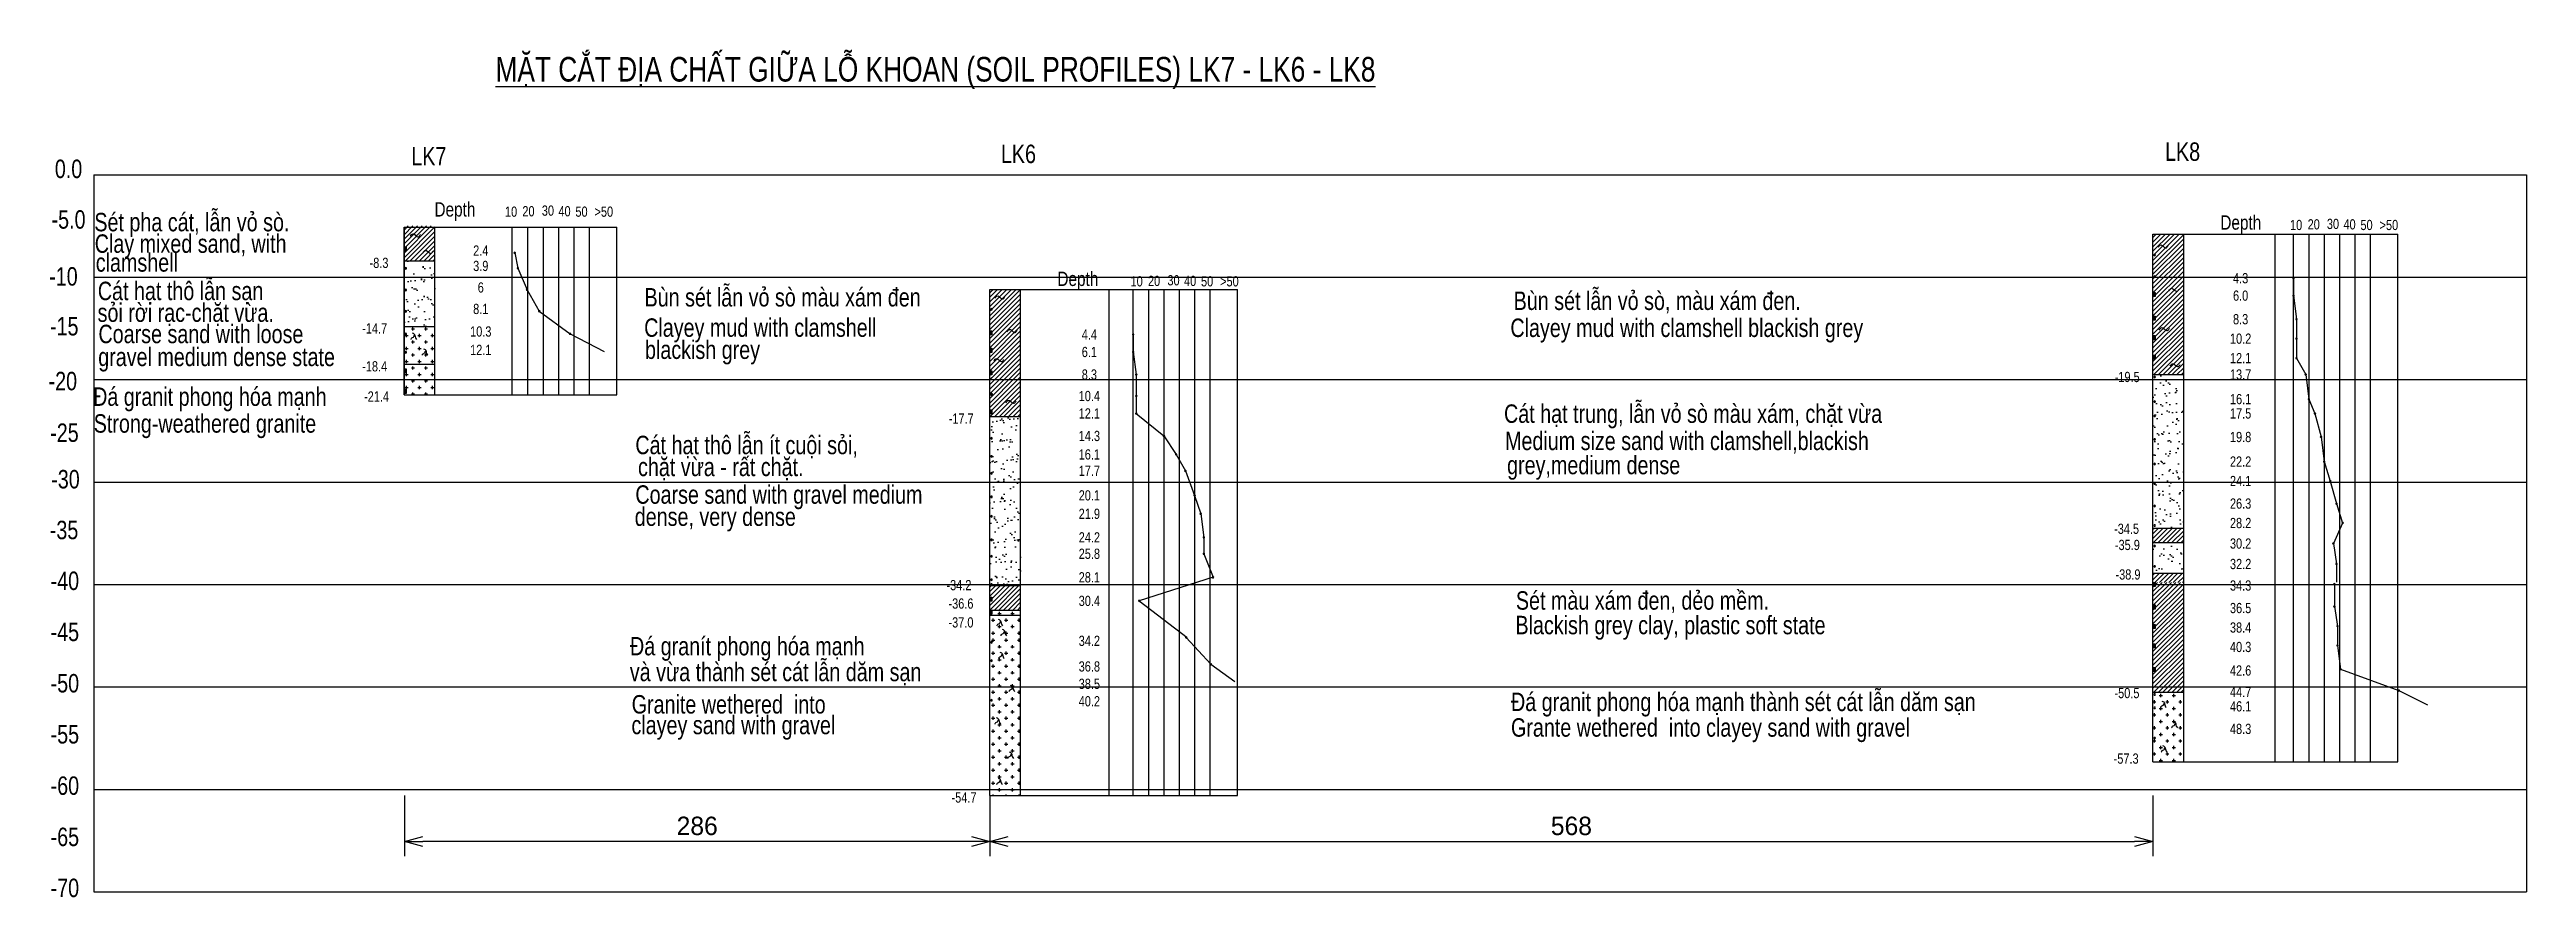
# Model space of a CAD drawing. Header units: millimetres. Extents: x -460 to 3871, y -2191 to 1614.
# Drawn here: x -460 to 750, y -568 to -154 of the extents above; entities that cross this region are included whole.
import ezdxf
from ezdxf.enums import TextEntityAlignment as Align

# ---------------------------------------------------------------- set-up
doc = ezdxf.new("R2010")
doc.units = ezdxf.units.MM
for name, color, linetype in [('03_Dimension line', 4, 'Continuous'), ('ANN-SMTEXT', 4, 'Continuous'), ('HATCH', 8, 'Continuous'), ('Layer1', 7, 'Continuous'), ('Layer3', 7, 'Continuous'), ('Layer4', 7, 'Continuous'), ('Layer5', 7, 'Continuous'), ('LEGEND', 7, 'Continuous'), ('Lenses', 7, 'Continuous')]:
    doc.layers.add(name, color=color, linetype=linetype)
doc.layers.add('SPT Lines', color=7, linetype='Continuous', lineweight=30)
doc.styles.add('Kich Thuoc', font='vn_vni.shx')
doc.styles.add('vn_vni', font='vn_vni.shx', dxfattribs={"width": 0.8})
doc.dimstyles.new('D500', dxfattribs={"dimscale": 6, "dimtxt": 1.5, "dimasz": 1.5, "dimexe": 1.2, "dimexo": 0, "dimgap": 0.5, "dimtad": 1, "dimdec": 0, "dimzin": 0, "dimdsep": 46, "dimtxsty": 'Kich Thuoc', "dimblk": 'OPEN30', "dimcen": 0.09, "dimclrd": 256, "dimclre": 256, "dimclrt": 256, "dimadec": 0, "dimazin": 0, "dimtfac": 1, "dimtdec": 0, "dimtmove": 0, "dimatfit": 3, "dimldrblk": 'OPEN30', "dimfxl": 1, "dimtolj": 1, "dimtzin": 0, "dimarcsym": 0})
pattern_1 = [(45, (-953.7511, -433.8672), (-1.122532, 1.122532), [])]

msp = doc.modelspace()

# ---------------------------------------------------------------- texts
at = {"layer": 'ANN-SMTEXT', "color": 4, "style": 'vn_vni', "width": 0.8}
msp.add_text('%%UMAËT CAÉT ÑÒA CHAÁT GIÖÕA LOÃ KHOAN (SOIL PROFILES) LK7 - LK6 - LK8', height=12, dxfattribs=at).set_placement((-242.2, -169.4))
at = {"layer": 'Layer1', "color": 4, "style": 'vn_vni', "width": 0.8}
for s, p in [('LK7', (-283.3, -210.3)), ('LK6', (4.6, -209.2)), ('LK8', (573.1, -208.1))]:
    msp.add_text(s, height=9, dxfattribs=at).set_placement(p)
at = {"layer": 'LEGEND', "color": 4, "style": 'vn_vni', "width": 0.8}
for s, height, p in [('0.0', 9, (-450.7, -212)), ('-5.0', 9, (-450.7, -236.7)), ('-10', 9, (-453.2, -264.5)), ('-8.3', 5, (-299.1, -257.9)), ('-15', 9, (-452.8, -288.9)), ('-14.7', 5, (-301.2, -289.9)), ('-20', 9, (-453.5, -315.6)), ('-18.4', 5, (-301.2, -308.4)), ('-19.5', 5, (554.6, -313.6)), ('-21.4', 5, (-300.3, -323.1)), ('-25', 9, (-452.7, -340.8)), ('-17.7', 5, (-14.8, -333.9)), ('-30', 9, (-452.2, -363.5)), ('-35', 9, (-452.9, -388.3)), ('-34.5', 5, (554.3, -387.7)), ('-35.9', 5, (554.7, -395.6)), ('-40', 9, (-452.5, -413.1)), ('-38.9', 5, (555, -410)), ('-34.2', 5, (-15.9, -415.2)), ('-36.6', 5, (-14.9, -424.2)), ('-45', 9, (-452.5, -438.1)), ('-37.0', 5, (-14.9, -433.4)), ('-50', 9, (-452.5, -463.1)), ('-50.5', 5, (554.5, -467.9)), ('-55', 9, (-452.5, -488.1)), ('-57.3', 5, (554.1, -499.9)), ('-60', 9, (-452.5, -513.1)), ('-54.7', 5, (-13.4, -518.9)), ('-65', 9, (-452.5, -538.1)), ('-70', 9, (-452.5, -563))]:
    msp.add_text(s, height=height, dxfattribs=at).set_placement(p, align=Align.MIDDLE)
for s, height, p in [('Depth', 7, (-272, -235.3)), ('Seùt pha caùt, laãn voû soø.', 9, (-438.1, -242.5)), ('Depth', 7, (600.1, -241.7)), ('Clay mixed sand, with ', 9, (-437.9, -253)), ('clamshell', 9, (-437.4, -262.2)), ('Caùt haït thoâ laãn saïn', 9, (-436.4, -276.1)), ('Depth', 7, (32.2, -269.2)), ('soûi rôøi raïc-chaët vöøa.', 9, (-436.5, -286.7)), (' Buøn seùt laãn voû soø maøu xaùm ñen', 9, (-172.1, -279.2)), ('Buøn seùt laãn voû soø, maøu xaùm ñen.', 9, (255, -280.9)), ('Coarse sand with loose ', 9, (-436.1, -297.1)), ('Clayey mud with clamshell ', 9, (-169.6, -294)), ('Clayey mud with clamshell blackish grey ', 9, (253.4, -294.1)), ('gravel medium dense state', 9, (-436.2, -308.3)), ('blackish grey ', 9, (-169.2, -304.8)), ('Ñaù granit phong hoùa maïnh', 9, (-438.7, -327.7)), ('Caùt haït trung, laãn voû soø maøu xaùm, chaët vöøa', 9, (250.3, -336)), ('Strong-weathered granite ', 9, (-438.4, -340.8)), ('Caùt haït thoâ laãn ít cuoäi soûi,', 9, (-173.9, -351.3)), ('Medium size sand with clamshell,blackish   ', 9, (250.8, -349.3)), ('chaët vöøa - raát chaët.', 9, (-172.6, -362)), ('grey,medium dense ', 9, (251.8, -361.1)), ('Coarse sand with gravel medium ', 9, (-173.9, -375.5)), ('dense, very dense', 9, (-174.2, -386.3)), ('Seùt maøu xaùm ñen, deûo meàm.', 9, (256.1, -427.2)), (' Blackish grey clay, plastic soft state', 9, (253.2, -439.2)), (' Ñaù granít phong hoùa maïnh', 9, (-179.2, -449.5)), ('vaø vöøa thaønh seùt caùt laãn daêm saïn', 9, (-176.6, -462.1)), ('Granite wethered  into ', 9, (-175.7, -477.9)), ('Ñaù granit phong hoùa maïnh thaønh seùt caùt laãn daêm saïn', 9, (253.7, -476.7)), ('clayey sand with gravel', 9, (-175.8, -488)), ('Grante wethered  into clayey sand with gravel ', 9, (253.7, -489.2))]:
    msp.add_text(s, height=height, dxfattribs=at).set_placement(p)
for s, p in [('10', (-234.6, -232.9)), ('20', (-226.1, -232.7)), ('30', (-216.6, -232.4)), ('40', (-208.5, -232.7)), ('50', (-200.2, -232.9)), ('>50', (-189.3, -232.9)), ('10', (637.1, -239.4)), ('20', (645.7, -239.1)), ('30', (655.1, -238.9)), ('40', (663.2, -239.1)), ('50', (671.5, -239.4)), ('>50', (682.4, -239.4)), ('2.4', (-249.4, -251.9)), ('3.9', (-249.4, -259.4)), ('10', (70.9, -266.9)), ('20', (79.4, -266.7)), ('30', (88.9, -266.4)), ('40', (97, -266.7)), ('50', (105.3, -266.9)), ('>50', (116.2, -266.9)), ('4.3', (610, -265.4)), ('8.1', (-249.4, -280.4)), ('6', (-249.4, -269.9)), ('6.0', (610, -273.9)), ('10.3', (-249.4, -291.4)), ('8.3', (610, -285.4)), ('12.1', (-249.4, -300.4)), ('4.4', (47.8, -292.9)), ('6.1', (47.8, -301.4)), ('10.2', (610, -294.9)), ('12.1', (610, -304.4)), ('8.3', (47.8, -312.4)), ('13.7', (610, -312.4)), ('10.4', (47.8, -322.9)), ('16.1', (610, -324.4)), ('12.1', (47.8, -331.4)), ('17.5', (610, -331.4)), ('14.3', (47.8, -342.4)), ('16.1', (47.8, -351.4)), ('19.8', (610, -342.9)), ('17.7', (47.8, -359.4)), ('22.2', (610, -354.9)), ('24.1', (610, -364.4)), ('20.1', (47.8, -371.4)), ('26.3', (610, -375.4)), ('21.9', (47.8, -380.4)), ('28.2', (610, -384.9)), ('24.2', (47.8, -391.9)), ('25.8', (47.8, -399.9)), ('30.2', (610, -394.9)), ('28.1', (47.8, -411.4)), ('32.2', (610, -404.9)), ('30.4', (47.8, -422.9)), ('34.3', (610, -415.4)), ('36.5', (610, -426.4)), ('38.4', (610, -435.9)), ('34.2', (47.8, -442.4)), ('40.3', (610, -445.4)), ('36.8', (47.8, -454.9)), ('42.6', (610, -456.9)), ('40.2', (47.8, -471.9)), ('38.5', (47.8, -463.4)), ('44.7', (610, -467.4)), ('46.1', (610, -474.4)), ('48.3', (610, -485.4))]:
    msp.add_text(s, height=5, dxfattribs=at).set_placement(p, align=Align.MIDDLE_CENTER)

# ---------------------------------------------------------------- blocks, each defined once
blk = doc.blocks.new('WeaSym')
at = {"layer": 'Layer5'}
for points, knots in [([(0.3, 0.4), (0.2, 0.4), (0.1, 0.3), (-0.1, 0.2), (-0.3, -0.1), (-0.2, -0.6), (-1, -0.9), (-1.6, -1.2), (-1.6, -1.6), (-1.7, -1.7)], [0, 0, 0, 0, 0.248602, 0.391484, 0.732345, 1.135543, 1.988104, 2.650597, 3.069283, 3.069283, 3.069283, 3.069283]), ([(-1, 1.5), (-0.7, 1.4), (-0.1, 1.2), (0.4, 0.2), (0.4, -0.8), (0.9, -1.4), (1.1, -1.7)], [0, 0, 0, 0, 0.980013, 1.868212, 3.088691, 4.043605, 4.043605, 4.043605, 4.043605])]:
    blk.add_open_spline(points, degree=3, knots=knots, dxfattribs=at)
blk = doc.blocks.new('Mud')
at = {"layer": 'Layer1'}
blk.add_open_spline([(-2.5, -0.5), (-2.3, -0.2), (-2, 0.3), (-1.2, 0.8), (-0.4, 0.4), (0.1, -0.1), (0.7, -0.7), (1.5, -0.9), (2, -0.3), (2.3, 0.1), (2.4, 0.3)], degree=3, knots=[0, 0, 0, 0, 1.010535, 1.796684, 2.438777, 3.51977, 4.07449, 5.00931, 5.585625, 6.332998, 6.332998, 6.332998, 6.332998], dxfattribs=at)
blk = doc.blocks.new('_Open30')
at = {"color": 0, "linetype": 'ByBlock', "lineweight": -2}
for p, q in [((-1, 0.27), (0, 0)), ((0, 0), (-1, -0.27)), ((0, 0), (-1, 0))]:
    blk.add_line(p, q, dxfattribs=at)
blk = doc.blocks.new('*D12')
at = {"layer": '03_Dimension line', "lineweight": -2, "transparency": 16777216}
for p, q in [((-286.7, -517.9), (-286.7, -547.5)), ((-0.8, -517.9), (-0.8, -547.5)), ((-9.8, -540.3), (-277.7, -540.3))]:
    blk.add_line(p, q, dxfattribs=at)
at = {"layer": 'DEFPOINTS', "color": 0, "transparency": 16777216}
for p in [(-286.7, -517.9), (-0.8, -517.9), (-286.7, -540.3)]:
    blk.add_point(p, dxfattribs=at)
at = {"layer": '03_Dimension line', "lineweight": -2, "transparency": 16777216, "xscale": 9, "yscale": 9, "zscale": 9, "rotation": 180}
blk.add_blockref('_Open30', (-286.7, -540.3), dxfattribs=at)
at = {"layer": '03_Dimension line', "lineweight": -2, "transparency": 16777216, "xscale": 9, "yscale": 9, "zscale": 9}
blk.add_blockref('_Open30', (-0.8, -540.3), dxfattribs=at)
at = {"layer": '03_Dimension line', "transparency": 16777216, "insert": (-143.7, -532.8), "char_height": 9, "attachment_point": 5, "style": 'Kich Thuoc'}
blk.add_mtext('\\A1;286', dxfattribs=at)
blk = doc.blocks.new('*D13')
at = {"layer": '03_Dimension line', "lineweight": -2, "transparency": 16777216}
for p, q in [((-0.8, -517.9), (-0.8, -547.5)), ((567.2, -517.9), (567.2, -547.5)), ((8.2, -540.3), (558.2, -540.3))]:
    blk.add_line(p, q, dxfattribs=at)
at = {"layer": 'DEFPOINTS', "color": 0, "transparency": 16777216}
for p in [(-0.8, -517.9), (567.2, -517.9), (567.2, -540.3)]:
    blk.add_point(p, dxfattribs=at)
at = {"layer": '03_Dimension line', "lineweight": -2, "transparency": 16777216, "xscale": 9, "yscale": 9, "zscale": 9, "rotation": 180}
blk.add_blockref('_Open30', (-0.8, -540.3), dxfattribs=at)
at = {"layer": '03_Dimension line', "lineweight": -2, "transparency": 16777216, "xscale": 9, "yscale": 9, "zscale": 9}
blk.add_blockref('_Open30', (567.2, -540.3), dxfattribs=at)
at = {"layer": '03_Dimension line', "transparency": 16777216, "insert": (283.2, -532.8), "char_height": 9, "attachment_point": 5, "style": 'Kich Thuoc'}
blk.add_mtext('\\A1;568', dxfattribs=at)

# ---------------------------------------------------------------- dimensions: what is measured, and where the dimension line sits
at = {"layer": '03_Dimension line', "color": 4}
for base, p2, picture, middle in [((-286.7, -540.3), (-286.7, -517.9), '*D12', (-143.7, -532.8)), ((567.2, -540.3), (567.2, -517.9), '*D13', (283.2, -532.8))]:
    dim = msp.add_linear_dim(base=base, p1=(-0.8, -517.9), p2=p2, dimstyle='D500', dxfattribs=at)
    dim.commit()
    dim.dimension.update_dxf_attribs({"geometry": picture, "text_midpoint": middle})

# ---------------------------------------------------------------- hatches: boundary and pattern name
at = {"layer": 'HATCH'}
h = msp.add_hatch(dxfattribs=at)
h.set_pattern_fill('ANSI31', color=256, scale=0.5, style=0)
h.paths.add_polyline_path([(-271.8, -239.9), (-286.8, -239.9), (-286.8, -250.1), (-285.8, -250.1), (-285.8, -252.1), (-286.8, -252.1), (-286.8, -256.9), (-271.8, -256.9)])
h = msp.add_hatch(dxfattribs=at)
h.set_pattern_fill('ANSI31', color=256, scale=0.5, style=0)
h.paths.add_polyline_path([(582.2, -243.9), (567.2, -243.9), (567.2, -265.4), (582.2, -265.4)])
h.paths.add_polyline_path([(582.2, -265.4), (567.2, -265.4), (567.2, -272.4), (568.2, -272.4), (568.2, -274.4), (567.2, -274.4), (567.2, -283.9), (568.2, -283.9), (568.2, -285.9), (567.2, -285.9), (567.2, -293.4), (568.2, -293.4), (568.2, -295.4), (567.2, -295.4), (567.2, -302.9), (568.2, -302.9), (568.2, -304.9), (567.2, -304.9), (567.2, -312.4), (582.2, -312.4)])
h = msp.add_hatch(dxfattribs=at)
h.set_pattern_fill('ANSI31', color=256, scale=0.5, style=0)
h.paths.add_polyline_path([(14.2, -270.9), (-0.8, -270.9), (-0.8, -281.4), (14.2, -281.4)])
h.paths.add_polyline_path([(14.2, -281.4), (-0.8, -281.4), (-0.8, -291.1), (0.2, -291.1), (0.2, -293.1), (-0.8, -293.1), (-0.8, -299.6), (0.2, -299.6), (0.2, -301.6), (-0.8, -301.6), (-0.8, -310.6), (0.2, -310.6), (0.2, -312.6), (-0.8, -312.6), (-0.8, -313.9), (14.2, -313.9)])
h = msp.add_hatch(dxfattribs=at)
h.set_pattern_fill('ANSI31', color=256, scale=0.5, style=0)
h.paths.add_polyline_path([(14.2, -313.9), (-0.8, -313.9), (-0.8, -328.9), (14.2, -328.9)])
h.paths.add_polyline_path([(14.2, -328.9), (-0.8, -328.9), (-0.8, -329.6), (0.2, -329.6), (0.2, -331.6), (-0.8, -331.6), (-0.8, -332.9), (14.2, -332.9)])
h = msp.add_hatch(dxfattribs=at)
h.set_pattern_fill('ANSI31', color=256, scale=0.5, style=0)
h.paths.add_polyline_path([(14.2, -415.4), (-0.8, -415.4), (-0.8, -421.1), (0.2, -421.1), (0.2, -423.1), (-0.8, -423.1), (-0.8, -427.4), (0.2, -427.4), (14.2, -427.4)])
h = msp.add_hatch(dxfattribs=at)
h.set_pattern_fill('ANSI31', color=256, scale=0.5, style=0)
h.paths.add_polyline_path([(582.2, -413.9), (568.2, -413.9), (568.2, -415.9), (567.2, -415.9), (567.2, -424.9), (568.2, -424.9), (568.2, -426.9), (567.2, -426.9), (567.2, -434.4), (568.2, -434.4), (568.2, -436.4), (567.2, -436.4), (567.2, -443.9), (568.2, -443.9), (568.2, -445.9), (567.2, -445.9), (567.2, -455.4), (568.2, -455.4), (568.2, -457.4), (567.2, -457.4), (567.2, -467.4), (582.2, -467.4)])
at = {"layer": 'Layer3'}
h = msp.add_hatch(dxfattribs=at)
h.set_pattern_fill('AR-SAND', color=256, scale=0.15, style=0)
h.set_pattern_definition([(37.5, (-1597.751, -429.867), (-0.240005, 7.341199), [0, -5.7912, 0, -6.477, 0, -6.19125]), (7.5, (-1597.751, -429.867), (6.74285, 10.75238), [0, -3.1242, 0, -5.2197, 0, -2.00025]), (327.5, (-1602.4374, -429.867), (11.864886, 0.021558), [0, -1.905, 0, -6.858, 0, -8.9535]), (317.5, (-1602.437, -429.867), (11.45335, 3.34394), [0, -0.9525, 0, -4.4958, 0, -5.1435])])
h.paths.add_polyline_path([(-271.8, -256.9), (-286.8, -256.9), (-286.8, -273.4), (-271.8, -273.4)])
h.paths.add_polyline_path([(-271.8, -273.4), (-286.8, -273.4), (-286.8, -288.9), (-271.8, -288.9)])
h = msp.add_hatch(dxfattribs=at)
h.set_pattern_fill('AR-SAND', color=256, scale=0.15, style=0)
h.set_pattern_definition([(37.5, (-953.751, -433.867), (-0.240005, 7.341199), [0, -5.7912, 0, -6.477, 0, -6.19125]), (7.5, (-953.751, -433.867), (6.74285, 10.752377), [0, -3.1242, 0, -5.2197, 0, -2.00025]), (327.5, (-958.4374, -433.867), (11.864886, 0.021558), [0, -1.905, 0, -6.858, 0, -8.9535]), (317.5, (-958.437, -433.867), (11.45335, 3.34394), [0, -0.9525, 0, -4.4958, 0, -5.1435])])
h.paths.add_polyline_path([(582.2, -312.4), (567.2, -312.4), (567.2, -387.4), (582.2, -387.4)])
h.paths.add_polyline_path([(582.2, -394.4), (567.2, -394.4), (567.2, -409.4), (582.2, -409.4)])
h = msp.add_hatch(dxfattribs=at)
h.set_pattern_fill('AR-SAND', color=256, scale=0.15, style=0)
h.set_pattern_definition([(37.5, (-1101.751, -460.867), (-0.240005, 7.3412), [0, -5.7912, 0, -6.477, 0, -6.19125]), (7.5, (-1101.751, -460.867), (6.74285, 10.75238), [0, -3.1242, 0, -5.2197, 0, -2.00025]), (327.5, (-1106.4374, -460.867), (11.864886, 0.021558), [0, -1.905, 0, -6.858, 0, -8.9535]), (317.5, (-1106.437, -460.867), (11.45335, 3.34394), [0, -0.9525, 0, -4.4958, 0, -5.1435])])
h.paths.add_polyline_path([(14.2, -332.9), (-0.8, -332.9), (-0.8, -415.4), (14.2, -415.4)])
at = {"layer": 'Layer4'}
h = msp.add_hatch(dxfattribs=at)
h.set_pattern_fill('ANSI31', color=256, scale=0.5, style=0)
h.set_pattern_definition(pattern_1)
h.paths.add_polyline_path([(582.2, -409.4), (567.2, -409.4), (567.2, -413.9), (582.2, -413.9)])
at = {"layer": 'Layer5'}
h = msp.add_hatch(dxfattribs=at)
h.set_pattern_fill('CROSS', color=256, scale=0.5, style=0)
h.set_pattern_definition([(0, (-1597.751, -429.867), (3.175, 3.175), [1.5875, -4.7625]), (90, (-1596.9574, -430.661), (-3.175, 3.175), [1.5875, -4.7625])])
h.paths.add_polyline_path([(-271.8, -288.9), (-286.8, -288.9), (-286.8, -309.6), (-285.8, -309.6), (-285.8, -311.6), (-286.8, -311.6), (-286.8, -319.6), (-285.8, -319.6), (-285.8, -321.6), (-286.8, -321.6), (-286.8, -322.4), (-271.8, -322.4)])
h = msp.add_hatch(dxfattribs=at)
h.set_pattern_fill('CROSS', color=256, scale=0.5, style=0)
h.set_pattern_definition([(0, (-1101.751, -460.867), (3.175, 3.175), [1.5875, -4.7625]), (90, (-1100.9574, -461.661), (-3.175, 3.175), [1.5875, -4.7625])])
h.paths.add_polyline_path([(14.2, -427.4), (0.2, -427.4), (0.2, -429.4), (-0.8, -429.4), (-0.8, -429.9), (14.2, -429.9)])
h.paths.add_polyline_path([(14.2, -429.9), (-0.8, -429.9), (-0.8, -440.9), (14.2, -440.9)])
h = msp.add_hatch(dxfattribs=at)
h.set_pattern_fill('CROSS', color=256, scale=0.5, style=0)
h.set_pattern_definition([(0, (-1101.751, -927.867), (3.175, 3.175), [1.5875, -4.7625]), (90, (-1100.9574, -928.661), (-3.175, 3.175), [1.5875, -4.7625])])
h.paths.add_polyline_path([(14.2, -440.9), (-0.8, -440.9), (-0.8, -517.9), (14.2, -517.9)])
h = msp.add_hatch(dxfattribs=at)
h.set_pattern_fill('CROSS', color=256, scale=0.5, style=0)
h.set_pattern_definition([(0, (-953.751, -900.867), (3.175, 3.175), [1.5875, -4.7625]), (90, (-952.9574, -901.661), (-3.175, 3.175), [1.5875, -4.7625])])
h.paths.add_polyline_path([(582.2, -467.4), (567.2, -467.4), (567.2, -501.4), (582.2, -501.4)])
at = {"layer": 'Lenses'}
h = msp.add_hatch(dxfattribs=at)
h.set_pattern_fill('ANSI31', color=256, scale=0.5, style=0)
h.set_pattern_definition(pattern_1)
h.paths.add_polyline_path([(582.2, -387.4), (567.2, -387.4), (567.2, -394.4), (582.2, -394.4)])

# ---------------------------------------------------------------- linework, layer by layer
at = {"color": 5}
msp.add_line((749.6, -214.9), (749.6, -564.9), dxfattribs=at)
for p, q in [((-286.8, -322.4), (-286.8, -240.4)), ((-286.8, -322.4), (-286.8, -240.4)), ((-286.7, -322.4), (-286.7, -240.4)), ((-271.8, -322.4), (-271.8, -240.4)), ((-234, -322.4), (-234, -240.4)), ((-234, -321.9), (-234, -240.4)), ((-226.5, -240.4), (-226.5, -322.4)), ((-219, -240.4), (-219, -322.4)), ((-211.5, -240.4), (-211.5, -322.4)), ((-204, -240.4), (-204, -322.4)), ((-196.5, -240.4), (-196.5, -322.4)), ((-183, -322.4), (-183, -240.4)), ((567.2, -413.9), (567.2, -243.9)), ((567.2, -321.9), (567.2, -243.9)), ((567.2, -322.4), (567.2, -243.9)), ((582.2, -413.9), (582.2, -243.9)), ((626.8, -413.9), (626.8, -243.9)), ((626.8, -413.9), (626.8, -243.9)), ((626.8, -413.9), (626.8, -243.9)), ((626.8, -413.9), (626.8, -243.9)), ((635.8, -413.9), (635.8, -243.9)), ((643.3, -243.9), (643.3, -413.9)), ((650.8, -243.9), (650.8, -413.9)), ((658.3, -243.9), (658.3, -413.9)), ((665.8, -243.9), (665.8, -413.9)), ((673.3, -243.9), (673.3, -413.9)), ((686.8, -428.9), (686.8, -243.9)), ((-0.8, -416.9), (-0.8, -270.9)), ((-0.8, -440.9), (-0.8, -270.9)), ((-0.8, -514.9), (-0.8, -270.9)), ((14.2, -440.9), (14.2, -270.9)), ((57.4, -440.9), (57.4, -270.9)), ((69.2, -440.9), (69.2, -270.9)), ((76.7, -270.9), (76.7, -440.9)), ((84.2, -270.9), (84.2, -440.9)), ((91.7, -270.9), (91.7, -440.9)), ((99.2, -270.9), (99.2, -440.9)), ((106.7, -270.9), (106.7, -440.9)), ((120.2, -440.9), (120.2, -270.9)), ((567.2, -501.4), (567.2, -413.9)), ((582.2, -501.4), (582.2, -413.9)), ((626.8, -501.4), (626.8, -413.9)), ((626.8, -501.4), (626.8, -413.9)), ((626.8, -501.4), (626.8, -413.9)), ((626.8, -501.4), (626.8, -413.9)), ((635.8, -501.4), (635.8, -413.9)), ((643.3, -413.9), (643.3, -501.4)), ((650.8, -413.9), (650.8, -501.4)), ((658.3, -413.9), (658.3, -501.4)), ((665.8, -413.9), (665.8, -501.4)), ((673.3, -413.9), (673.3, -501.4)), ((686.8, -501.4), (686.8, -413.9)), ((-0.8, -517.9), (-0.8, -440.9)), ((14.2, -517.9), (14.2, -440.9)), ((57.4, -517.9), (57.4, -440.9)), ((69.2, -517.9), (69.2, -440.9)), ((76.7, -440.9), (76.7, -517.9)), ((84.2, -440.9), (84.2, -517.9)), ((91.7, -440.9), (91.7, -517.9)), ((99.2, -440.9), (99.2, -517.9)), ((106.7, -440.9), (106.7, -517.9)), ((120.2, -517.9), (120.2, -440.9))]:
    msp.add_line(p, q)
for points in [[(-438.4, -214.9), (749.6, -214.9)], [(-438.4, -264.9), (749.6, -264.9)], [(-438.4, -314.9), (749.6, -314.9)], [(-438.4, -364.9), (749.6, -364.9)], [(-438.4, -414.9), (749.6, -414.9)], [(-438.4, -464.9), (749.6, -464.9)], [(-438.4, -514.9), (749.6, -514.9)], [(-438.4, -564.9), (749.6, -564.9)]]:
    msp.add_lwpolyline(points, dxfattribs=at)
for points in [[(-286.8, -240.4), (-183, -240.4)], [(567.2, -243.9), (686.8, -243.9)], [(-0.8, -270.9), (120.2, -270.9)]]:
    msp.add_lwpolyline(points)
for points in [[(-286.8, -252.1), (-286.8, -250.1), (-285.8, -250.1), (-285.8, -252.1)], [(567.2, -274.4), (567.2, -272.4), (568.2, -272.4), (568.2, -274.4)], [(567.2, -285.9), (567.2, -283.9), (568.2, -283.9), (568.2, -285.9)], [(-0.8, -293.1), (-0.8, -291.1), (0.2, -291.1), (0.2, -293.1)], [(-0.8, -301.6), (-0.8, -299.6), (0.2, -299.6), (0.2, -301.6)], [(567.2, -295.4), (567.2, -293.4), (568.2, -293.4), (568.2, -295.4)], [(-286.8, -311.6), (-286.8, -309.6), (-285.8, -309.6), (-285.8, -311.6)], [(-0.8, -312.6), (-0.8, -310.6), (0.2, -310.6), (0.2, -312.6)], [(567.2, -304.9), (567.2, -302.9), (568.2, -302.9), (568.2, -304.9)], [(-286.8, -321.6), (-286.8, -319.6), (-285.8, -319.6), (-285.8, -321.6)], [(-0.8, -331.6), (-0.8, -329.6), (0.2, -329.6), (0.2, -331.6)], [(-0.8, -423.1), (-0.8, -421.1), (0.2, -421.1), (0.2, -423.1)], [(567.2, -415.9), (567.2, -413.9), (568.2, -413.9), (568.2, -415.9)], [(-0.8, -429.4), (-0.8, -427.4), (0.2, -427.4), (0.2, -429.4)], [(567.2, -426.9), (567.2, -424.9), (568.2, -424.9), (568.2, -426.9)], [(567.2, -436.4), (567.2, -434.4), (568.2, -434.4), (568.2, -436.4)], [(567.2, -445.9), (567.2, -443.9), (568.2, -443.9), (568.2, -445.9)], [(567.2, -457.4), (567.2, -455.4), (568.2, -455.4), (568.2, -457.4)]]:
    msp.add_lwpolyline(points, close=True)
for points in [[(-286.8, -250.1), (-285.8, -250.1), (-286.8, -252.1), (-285.8, -252.1)], [(567.2, -272.4), (568.2, -272.4), (567.2, -274.4), (568.2, -274.4)], [(567.2, -283.9), (568.2, -283.9), (567.2, -285.9), (568.2, -285.9)], [(-0.8, -291.1), (0.2, -291.1), (-0.8, -293.1), (0.2, -293.1)], [(-0.8, -299.6), (0.2, -299.6), (-0.8, -301.6), (0.2, -301.6)], [(567.2, -293.4), (568.2, -293.4), (567.2, -295.4), (568.2, -295.4)], [(-286.8, -309.6), (-285.8, -309.6), (-286.8, -311.6), (-285.8, -311.6)], [(-0.8, -310.6), (0.2, -310.6), (-0.8, -312.6), (0.2, -312.6)], [(567.2, -302.9), (568.2, -302.9), (567.2, -304.9), (568.2, -304.9)], [(-286.8, -319.6), (-285.8, -319.6), (-286.8, -321.6), (-285.8, -321.6)], [(-0.8, -329.6), (0.2, -329.6), (-0.8, -331.6), (0.2, -331.6)], [(-0.8, -421.1), (0.2, -421.1), (-0.8, -423.1), (0.2, -423.1)], [(567.2, -413.9), (568.2, -413.9), (567.2, -415.9), (568.2, -415.9)], [(-0.8, -427.4), (0.2, -427.4), (-0.8, -429.4), (0.2, -429.4)], [(567.2, -424.9), (568.2, -424.9), (567.2, -426.9), (568.2, -426.9)], [(567.2, -434.4), (568.2, -434.4), (567.2, -436.4), (568.2, -436.4)], [(567.2, -443.9), (568.2, -443.9), (567.2, -445.9), (568.2, -445.9)], [(567.2, -455.4), (568.2, -455.4), (567.2, -457.4), (568.2, -457.4)]]:
    msp.add_solid(points)
at = {"layer": 'Layer1'}
for p, q in [((-438.4, -214.9), (-438.4, -564.9)), ((-286.8, -314.9), (-286.8, -240.4)), ((567.2, -244.2), (567.2, -243.9))]:
    msp.add_line(p, q, dxfattribs=at)
at = {"layer": 'Layer1', "color": 5, "const_width": 0.75}
msp.add_lwpolyline([(-0.4, -322.1, 1), (0.4, -322.1, 1)], format="xyb", close=True, dxfattribs=at)
at = {"layer": 'LEGEND'}
for p, q in [((-286.8, -256.9), (-271.8, -256.9)), ((-286.8, -288.9), (-271.8, -288.9)), ((-286.8, -307.4), (-271.8, -307.4)), ((567.2, -312.4), (582.2, -312.4)), ((-286.8, -322.4), (-183, -322.4)), ((-286.8, -322.4), (-271.8, -322.4)), ((-0.8, -332.9), (14.2, -332.9)), ((567.2, -387.4), (582.2, -387.4)), ((567.2, -394.4), (582.2, -394.4)), ((567.2, -409.4), (582.2, -409.4)), ((-0.8, -415.4), (14.2, -415.4)), ((-0.8, -427.4), (14.2, -427.4)), ((-0.8, -429.9), (14.2, -429.9)), ((567.2, -467.4), (582.2, -467.4)), ((567.2, -501.4), (582.2, -501.4)), ((567.2, -501.4), (686.8, -501.4)), ((-0.8, -517.9), (14.2, -517.9)), ((14.2, -517.9), (120.2, -517.9))]:
    msp.add_line(p, q, dxfattribs=at)
for centre, start, end in [((568, -254.1), 0, 180), ((-286, -260.6), 0, 180), ((-286, -260.6), 180, 0), ((568, -254.1), 180, 0), ((568, -264.6), 0, 180), ((568, -264.6), 180, 0), ((-286, -271.1), 0, 180), ((-286, -271.1), 180, 0), ((-286, -281.6), 0, 180), ((-286, -281.6), 180, 0), ((0, -280.6), 0, 180), ((0, -280.6), 180, 0), ((-286, -292.6), 0, 180), ((-286, -292.6), 180, 0), ((-286, -301.6), 0, 180), ((-286, -301.6), 180, 0), ((568, -313.6), 0, 180), ((568, -313.6), 180, 0), ((568, -325.6), 0, 180), ((568, -325.6), 180, 0), ((568, -332.6), 0, 180), ((568, -332.6), 180, 0), ((0, -343.6), 0, 180), ((0, -343.6), 180, 0), ((568, -344.1), 0, 180), ((568, -344.1), 180, 0), ((0, -352.4), 0, 180), ((0, -352.4), 180, 0), ((0, -360.6), 0, 180), ((0, -360.6), 180, 0), ((568, -356.1), 0, 180), ((568, -356.1), 180, 0), ((0, -372.1), 0, 180), ((0, -372.1), 180, 0), ((568, -365.6), 0, 180), ((568, -365.6), 180, 0), ((0, -381.6), 0, 180), ((0, -381.6), 180, 0), ((568, -376.6), 0, 180), ((568, -376.6), 180, 0), ((568, -386.1), 0, 180), ((568, -386.1), 180, 0), ((0, -393.1), 0, 180), ((0, -393.1), 180, 0), ((568, -396.1), 0, 180), ((568, -396.1), 180, 0), ((0, -401.1), 0, 180), ((0, -401.1), 180, 0), ((568, -406.1), 0, 180), ((568, -406.1), 180, 0), ((0, -412.6), 0, 180), ((0, -412.6), 180, 0), ((0, -443.1), 0, 180), ((0, -443.1), 180, 0), ((0, -452.1), 0, 180), ((0, -452.1), 180, 0), ((0, -471.4), 0, 180), ((0, -471.4), 180, 0), ((568, -468.6), 0, 180), ((568, -468.6), 180, 0), ((568, -475.1), 0, 180), ((568, -475.1), 180, 0), ((568, -489.9), 0, 180), ((568, -489.9), 180, 0)]:
    msp.add_arc(centre, 0.375, start, end, dxfattribs=at)
at = {"layer": 'LEGEND', "color": 1}
for centre, major_axis, start_param, end_param in [((-232.8, -253), (-0.375, 0), 3.141593, 6.283185), ((-232.8, -253), (-0.375, 0), 0, 3.141593), ((-231.3, -260.5), (-0.375, 0), 3.141593, 6.283185), ((-231.3, -260.5), (-0.375, 0), 0, 3.141593), ((635.8, -265.4), (-0.375, 0), 3.141593, 6.283185), ((635.8, -265.4), (-0.375, 0), 0, 3.141593), ((-226.8, -271), (-0.375, 0), 3.141593, 6.283185), ((-226.8, -271), (-0.375, 0), 0, 3.141593), ((635.8, -273.9), (-0.375, 0), 3.141593, 6.283185), ((635.8, -273.9), (-0.375, 0), 0, 3.141593), ((-220.8, -281.5), (-0.375, 0), 3.141593, 6.283185), ((-220.8, -281.5), (-0.375, 0), 0, 3.141593), ((637.3, -285.4), (-0.375, 0), 3.141593, 6.283185), ((637.3, -285.4), (-0.375, 0), 0, 3.141593), ((-205.8, -292.5), (-0.375, 0), 3.141593, 6.283185), ((-205.8, -292.5), (-0.375, 0), 0, 3.141593), ((69.2, -292.9), (0.375, 0), 0, 3.141593), ((69.2, -292.9), (0.375, 0), 3.141593, 6.283185), ((69.2, -301.4), (-0.375, 0), 3.141593, 6.283185), ((69.2, -301.4), (-0.375, 0), 0, 3.141593), ((637.3, -294.9), (-0.375, 0), 3.141593, 6.283185), ((637.3, -294.9), (-0.375, 0), 0, 3.141593), ((70.7, -312.4), (-0.375, 0), 3.141593, 6.283185), ((70.7, -312.4), (-0.375, 0), 0, 3.141593), ((637.3, -304.4), (-0.375, 0), 3.141593, 6.283185), ((637.3, -304.4), (-0.375, 0), 0, 3.141593), ((641.8, -312.4), (-0.375, 0), 3.141593, 6.283185), ((641.8, -312.4), (-0.375, 0), 0, 3.141593), ((70.7, -322.9), (-0.375, 0), 3.141593, 6.283185), ((70.7, -322.9), (-0.375, 0), 0, 3.141593), ((643.3, -324.4), (-0.375, 0), 3.141593, 6.283185), ((643.3, -324.4), (-0.375, 0), 0, 3.141593), ((70.7, -331.4), (-0.375, 0), 3.141593, 6.283185), ((70.7, -331.4), (-0.375, 0), 0, 3.141593), ((646.3, -331.4), (-0.375, 0), 3.141593, 6.283185), ((646.3, -331.4), (-0.375, 0), 0, 3.141593), ((84.2, -342.4), (-0.375, 0), 3.141593, 6.283185), ((84.2, -342.4), (-0.375, 0), 0, 3.141593), ((649.3, -342.9), (-0.375, 0), 3.141593, 6.283185), ((649.3, -342.9), (-0.375, 0), 0, 3.141593), ((90.2, -351.4), (-0.375, 0), 3.141593, 6.283185), ((90.2, -351.4), (-0.375, 0), 0, 3.141593), ((94.7, -359.4), (-0.375, 0), 3.141593, 6.283185), ((94.7, -359.4), (-0.375, 0), 0, 3.141593), ((650.8, -354.9), (-0.375, 0), 3.141593, 6.283185), ((650.8, -354.9), (-0.375, 0), 0, 3.141593), ((99.2, -371.4), (0.375, 0), 0, 3.141593), ((99.2, -371.4), (0.375, 0), 3.141593, 6.283185), ((653.8, -364.4), (-0.375, 0), 3.141593, 6.283185), ((653.8, -364.4), (-0.375, 0), 0, 3.141593), ((102.2, -380.4), (0.375, 0), 0, 3.141593), ((102.2, -380.4), (0.375, 0), 3.141593, 6.283185), ((656.8, -375.4), (-0.375, 0), 3.141593, 6.283185), ((656.8, -375.4), (-0.375, 0), 0, 3.141593), ((659.8, -384.9), (-0.375, 0), 3.141593, 6.283185), ((659.8, -384.9), (-0.375, 0), 0, 3.141593), ((103.7, -391.9), (0.375, 0), 0, 3.141593), ((103.7, -391.9), (0.375, 0), 3.141593, 6.283185), ((655.3, -394.9), (-0.375, 0), 3.141593, 6.283185), ((655.3, -394.9), (-0.375, 0), 0, 3.141593), ((103.7, -399.9), (0.375, 0), 0, 3.141593), ((103.7, -399.9), (0.375, 0), 3.141593, 6.283185), ((108.2, -411.4), (0.375, 0), 0, 3.141593), ((656.8, -404.9), (-0.375, 0), 3.141593, 6.283185), ((656.8, -404.9), (-0.375, 0), 0, 3.141593), ((72.2, -422.9), (0.375, 0), 0, 3.141593), ((72.2, -422.9), (0.375, 0), 3.141593, 6.283185), ((108.2, -411.4), (0.375, 0), 3.141593, 6.283185), ((655.8, -414.7), (-0.375, 0), 3.141593, 6.283185), ((655.8, -414.7), (-0.375, 0), 0, 3.141593), ((655.8, -425.7), (-0.375, 0), 3.141593, 6.283185), ((655.8, -425.7), (-0.375, 0), 0, 3.141593), ((657.3, -435.2), (-0.375, 0), 3.141593, 6.283185), ((657.3, -435.2), (-0.375, 0), 0, 3.141593), ((95.1, -440.8), (0.375, 0), 0, 3.141593), ((95.1, -440.8), (0.375, 0), 3.141593, 6.283185), ((657.3, -444.7), (-0.375, 0), 3.141593, 6.283185), ((657.3, -444.7), (-0.375, 0), 0, 3.141593), ((107.1, -453.8), (0.375, 0), 0, 3.141593), ((107.1, -453.8), (0.375, 0), 3.141593, 6.283185), ((658.8, -456.2), (-0.375, 0), 3.141593, 6.283185), ((658.8, -456.2), (-0.375, 0), 0, 3.141593), ((687.3, -466.7), (0.375, 0), 0, 3.141593), ((687.3, -466.7), (0.375, 0), 3.141593, 6.283185)]:
    msp.add_ellipse(centre, major_axis=major_axis, ratio=0.666667, start_param=start_param, end_param=end_param, dxfattribs=at)
at = {"layer": 'SPT Lines', "color": 1}
for p, q in [((-232.8, -253), (-231.3, -260.5)), ((-231.3, -260.5), (-226.8, -271)), ((635.8, -265.4), (635.8, -273.9)), ((-226.8, -271), (-220.8, -281.5)), ((635.8, -273.9), (637.3, -285.4)), ((-220.8, -281.5), (-205.8, -292.5)), ((637.3, -285.4), (637.3, -294.9)), ((-205.8, -292.5), (-189.2, -301.2)), ((69.2, -292.9), (69.2, -301.4)), ((69.2, -301.4), (70.7, -312.4)), ((637.3, -294.9), (637.3, -304.4)), ((70.7, -312.4), (70.7, -322.9)), ((637.3, -304.4), (641.8, -312.4)), ((641.8, -312.4), (643.3, -324.4)), ((70.7, -322.9), (70.7, -331.4)), ((643.3, -324.4), (646.3, -331.4)), ((70.7, -331.4), (84.2, -342.4)), ((646.3, -331.4), (649.3, -342.9)), ((84.2, -342.4), (90.2, -351.4)), ((649.3, -342.9), (650.8, -354.9)), ((90.2, -351.4), (94.7, -359.4)), ((94.7, -359.4), (99.2, -371.4)), ((650.8, -354.9), (653.8, -364.4)), ((99.2, -371.4), (102.2, -380.4)), ((653.8, -364.4), (656.8, -375.4)), ((102.2, -380.4), (103.7, -391.9)), ((659.8, -384.9), (655.3, -394.9)), ((656.8, -375.4), (659.8, -384.9)), ((103.7, -391.9), (103.7, -399.9)), ((655.3, -394.9), (656.8, -404.9)), ((103.7, -399.9), (108.2, -411.4)), ((656.8, -404.9), (656.9, -413.8)), ((108.2, -411.4), (72.2, -422.9)), ((72.2, -422.9), (95.5, -440.8)), ((655.8, -414.7), (655.8, -425.7)), ((655.8, -425.7), (657.3, -435.2)), ((657.3, -435.2), (657.3, -444.7)), ((95.1, -440.8), (107.1, -453.8)), ((657.3, -444.7), (658.8, -456.2)), ((107.1, -453.8), (118.9, -462.2)), ((658.8, -456.2), (687.3, -466.7)), ((687.3, -466.7), (701.2, -473.7))]:
    msp.add_line(p, q, dxfattribs=at)

# ---------------------------------------------------------------- block references
at = {"layer": 'Layer1'}
for p in [(-281.3, -244.4), (-275.1, -252.5), (572.2, -249.8), (4.2, -274.7), (577.5, -271), (572.8, -290.2), (10.1, -291.1), (3.7, -305.3), (578.1, -307.8)]:
    msp.add_blockref('Mud', p, dxfattribs=at)
at = {"layer": 'Layer1', "color": 5}
msp.add_blockref('Mud', (9.6, -325.7), dxfattribs=at)
at = {"layer": 'Layer5'}
for p in [(-281.9, -293.6), (-276.4, -301.3), (4.3, -433.4), (6.2, -438.2), (5.1, -449.4), (10.2, -465.5), (3.3, -481.4), (572.6, -473.3), (578, -483.2), (572.9, -495), (9.6, -498.1), (4.2, -510.9)]:
    msp.add_blockref('WeaSym', p, dxfattribs=at)

msp.set_redraw_order([(e.dxf.handle, doc.entitydb.next_handle()) for e in msp.query("TEXT MTEXT ATTDEF DIMENSION ARC_DIMENSION")])  # texts and dimensions are drawn at this point

doc.saveas('drawing.dxf')
